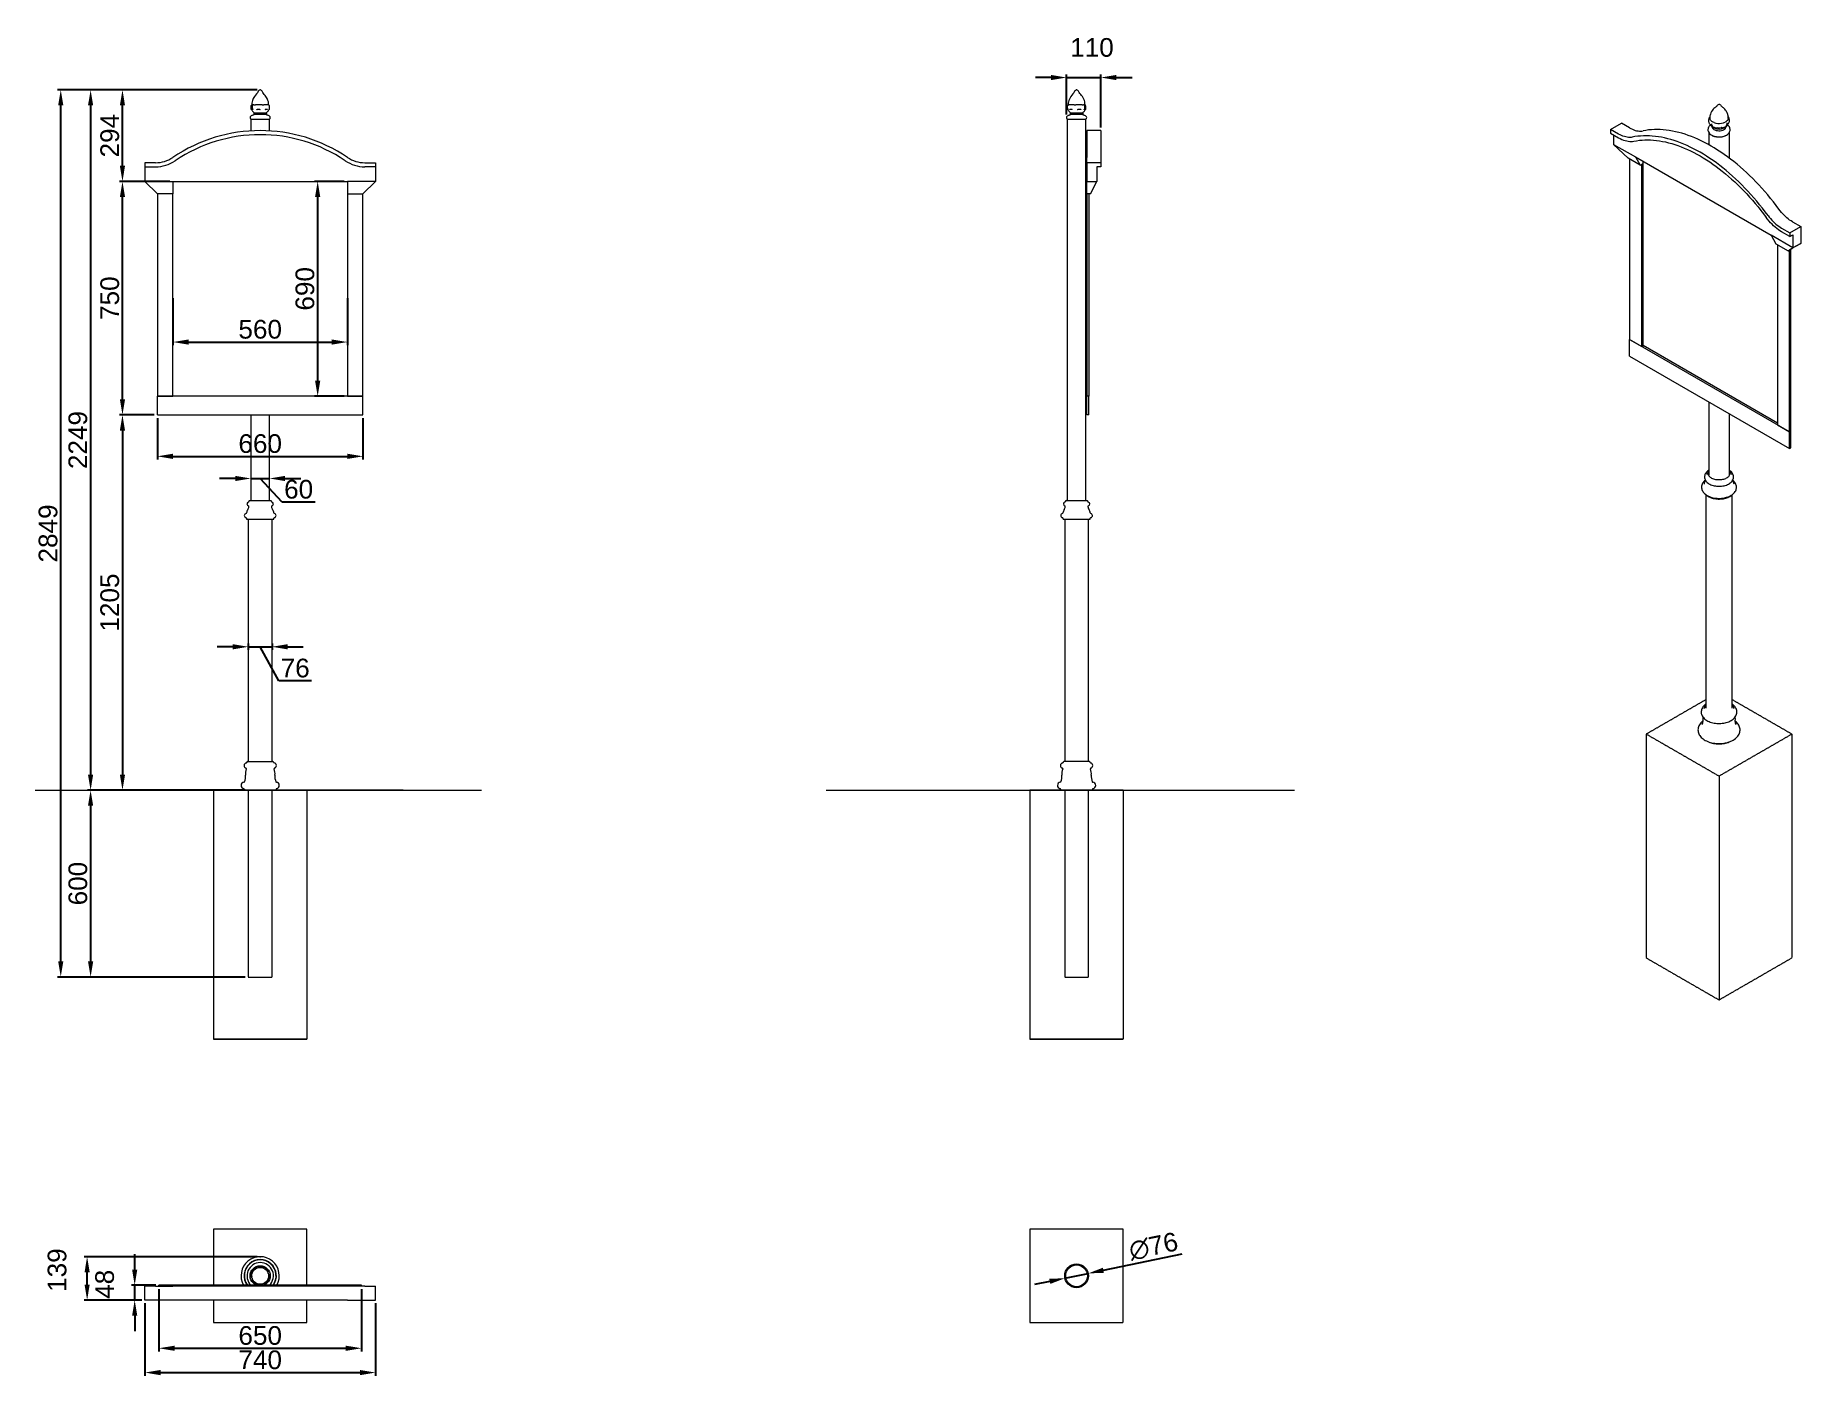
# Model space of a CAD drawing. Header units: millimetres. Extents: x -299 to 5370, y -195 to 4109.
import ezdxf

# ---------------------------------------------------------------- set-up
doc = ezdxf.new("R2010")
doc.units = ezdxf.units.MM
doc.header["$PDSIZE"] = -1
doc.linetypes.add('HIDDEN', pattern=[1.905, 1.27, -0.635])
for name, color, linetype, lineweight in [('ZANO_R', 7, 'Continuous', 0), ('ZANO_R_przerywana', 7, 'HIDDEN', 0), ('ZANO_W', 1, 'Continuous', 0)]:
    doc.layers.add(name, color=color, linetype=linetype, lineweight=lineweight)
doc.styles.add('Arial', font='arial.ttf')
doc.styles.get("Standard").update_dxf_attribs({"font": 'ARIALUNI.TTF'})
doc.dimstyles.new('pl i ang', dxfattribs={"dimtxt": 50, "dimasz": 50, "dimexe": 1.25, "dimexo": 0.625, "dimgap": 10, "dimtad": 1, "dimtoh": 1, "dimtxsty": 'Standard', "dimcen": 2.5, "dimclrd": 1, "dimclre": 1, "dimclrt": 1, "dimadec": 0, "dimazin": 0, "dimtfac": 1, "dimtmove": 0, "dimatfit": 3, "dimfxl": 1, "dimarcsym": 1})

msp = doc.modelspace()

# ---------------------------------------------------------------- blocks, each defined once
blk = doc.blocks.new('*D404')
at = {"layer": 'ZANO_W', "color": 1, "lineweight": -2}
for p, q in [((343, 2686.2), (293, 2686.2)), ((393, 2696.2), (393, 2696.2)), ((393, 2686.2), (453.3, 2686.2)), ((493.6, 2610.6), (423.2, 2686.2)), ((453.3, 2696.2), (453.3, 2696.2)), ((503.3, 2686.2), (553.3, 2686.2)), ((599.7, 2610.6), (493.6, 2610.6))]:
    blk.add_line(p, q, dxfattribs=at)
at = {"layer": 'ZANO_W', "color": 1}
for points in [[(343, 2677.9), (343, 2694.5), (393, 2686.2)], [(503.3, 2694.5), (503.3, 2677.9), (453.3, 2686.2)]]:
    blk.add_solid(points, dxfattribs=at)
at = {"layer": 'ZANO_W', "color": 1, "insert": (546.7, 2651.2), "char_height": 60, "attachment_point": 5, "style": 'Arial'}
blk.add_mtext('60', dxfattribs=at)
blk = doc.blocks.new('*D405')
at = {"layer": 'ZANO_W', "color": 1, "lineweight": -2}
for p, q in [((385.1, 2156.2), (385.1, 2135.7)), ((461.2, 2156.2), (461.2, 2135.7)), ((335.1, 2145.7), (285.1, 2145.7)), ((385.1, 2145.7), (461.2, 2145.7)), ((482.8, 2036.4), (423.2, 2145.7)), ((511.2, 2145.7), (561.2, 2145.7)), ((588.3, 2036.4), (482.8, 2036.4))]:
    blk.add_line(p, q, dxfattribs=at)
at = {"layer": 'ZANO_W', "color": 1}
for points in [[(335.1, 2137.3), (335.1, 2154), (385.1, 2145.7)], [(511.2, 2154), (511.2, 2137.3), (461.2, 2145.7)]]:
    blk.add_solid(points, dxfattribs=at)
at = {"layer": 'ZANO_W', "color": 1, "insert": (535.6, 2077), "char_height": 60, "attachment_point": 5, "style": 'Arial'}
blk.add_mtext('76', dxfattribs=at)
blk = doc.blocks.new('*D408')
at = {"layer": 'ZANO_W', "color": 1, "lineweight": -2}
for p, q in [((413, 3934.1), (-227.3, 3934.1)), ((-217.3, 1135.1), (-217.3, 3884.1)), ((375.1, 1085.1), (-227.3, 1085.1))]:
    blk.add_line(p, q, dxfattribs=at)
at = {"layer": 'ZANO_W', "color": 1}
for points in [[(-209, 3884.1), (-225.6, 3884.1), (-217.3, 3934.1)], [(-225.6, 1135.1), (-209, 1135.1), (-217.3, 1085.1)]]:
    blk.add_solid(points, dxfattribs=at)
at = {"layer": 'ZANO_W', "color": 1, "insert": (-257.9, 2509.6), "char_height": 60, "attachment_point": 5, "rotation": 90, "style": 'Arial'}
blk.add_mtext('2849', dxfattribs=at)
blk = doc.blocks.new('*D409')
at = {"layer": 'ZANO_W', "color": 1, "lineweight": -2}
for p, q in [((413.2, 3934.1), (-131.4, 3934.1)), ((-121.4, 3884.1), (-121.4, 1735.1)), ((375.1, 1685.1), (-131.4, 1685.1))]:
    blk.add_line(p, q, dxfattribs=at)
at = {"layer": 'ZANO_W', "color": 1}
for points in [[(-113.1, 3884.1), (-129.8, 3884.1), (-121.4, 3934.1)], [(-129.8, 1735.1), (-113.1, 1735.1), (-121.4, 1685.1)]]:
    blk.add_solid(points, dxfattribs=at)
at = {"layer": 'ZANO_W', "color": 1, "insert": (-162.1, 2809.6), "char_height": 60, "attachment_point": 5, "rotation": 90, "style": 'Arial'}
blk.add_mtext('2249', dxfattribs=at)
blk = doc.blocks.new('*D410')
at = {"layer": 'ZANO_W', "color": 1, "lineweight": -2}
for p, q in [((375.1, 1685.1), (-131.4, 1685.1)), ((-121.4, 1635.1), (-121.4, 1135.1)), ((375.1, 1085.1), (-131.4, 1085.1))]:
    blk.add_line(p, q, dxfattribs=at)
at = {"layer": 'ZANO_W', "color": 1}
for points in [[(-113.1, 1635.1), (-129.8, 1635.1), (-121.4, 1685.1)], [(-129.8, 1135.1), (-113.1, 1135.1), (-121.4, 1085.1)]]:
    blk.add_solid(points, dxfattribs=at)
at = {"layer": 'ZANO_W', "color": 1, "insert": (-162.1, 1385.1), "char_height": 60, "attachment_point": 5, "rotation": 90, "style": 'Arial'}
blk.add_mtext('600', dxfattribs=at)
blk = doc.blocks.new('*D411')
at = {"layer": 'ZANO_W', "color": 1, "lineweight": -2}
for p, q in [((83.1, 2890.2), (-29.1, 2890.2)), ((-19.1, 2840.2), (-19.1, 1735.1)), ((263.2, 1685.1), (-29.1, 1685.1))]:
    blk.add_line(p, q, dxfattribs=at)
at = {"layer": 'ZANO_W', "color": 1}
for points in [[(-10.8, 2840.2), (-27.4, 2840.2), (-19.1, 2890.2)], [(-27.4, 1735.1), (-10.8, 1735.1), (-19.1, 1685.1)]]:
    blk.add_solid(points, dxfattribs=at)
at = {"layer": 'ZANO_W', "color": 1, "insert": (-59.7, 2287.7), "char_height": 60, "attachment_point": 5, "rotation": 90, "style": 'Arial'}
blk.add_mtext('1205', dxfattribs=at)
blk = doc.blocks.new('*D412')
at = {"layer": 'ZANO_W', "color": 1, "lineweight": -2}
for p, q in [((143.1, 3265.3), (143.1, 3114.4)), ((703.2, 3265.3), (703.2, 3114.4)), ((193.1, 3124.4), (653.2, 3124.4))]:
    blk.add_line(p, q, dxfattribs=at)
at = {"layer": 'ZANO_W', "color": 1}
for points in [[(193.1, 3132.7), (193.1, 3116), (143.1, 3124.4)], [(653.2, 3116), (653.2, 3132.7), (703.2, 3124.4)]]:
    blk.add_solid(points, dxfattribs=at)
at = {"layer": 'ZANO_W', "color": 1, "insert": (423.2, 3165), "char_height": 60, "attachment_point": 5, "style": 'Arial'}
blk.add_mtext('560', dxfattribs=at)
blk = doc.blocks.new('*D413')
at = {"layer": 'ZANO_W', "color": 1, "lineweight": -2}
for p, q in [((693.2, 3640.3), (597.8, 3640.3)), ((607.8, 3000.2), (607.8, 3590.3)), ((693.2, 2950.2), (597.8, 2950.2))]:
    blk.add_line(p, q, dxfattribs=at)
at = {"layer": 'ZANO_W', "color": 1}
for points in [[(616.1, 3590.3), (599.4, 3590.3), (607.8, 3640.3)], [(599.4, 3000.2), (616.1, 3000.2), (607.8, 2950.2)]]:
    blk.add_solid(points, dxfattribs=at)
at = {"layer": 'ZANO_W', "color": 1, "insert": (567.1, 3295.3), "char_height": 60, "attachment_point": 5, "rotation": 90, "style": 'Arial'}
blk.add_mtext('690', dxfattribs=at)
blk = doc.blocks.new('*D414')
at = {"layer": 'ZANO_W', "color": 1, "lineweight": -2}
for p, q in [((93.1, 2880.2), (93.1, 2747.3)), ((753.2, 2880.2), (753.2, 2747.3)), ((143.1, 2757.3), (703.2, 2757.3))]:
    blk.add_line(p, q, dxfattribs=at)
at = {"layer": 'ZANO_W', "color": 1}
for points in [[(143.1, 2765.6), (143.1, 2748.9), (93.1, 2757.3)], [(703.2, 2748.9), (703.2, 2765.6), (753.2, 2757.3)]]:
    blk.add_solid(points, dxfattribs=at)
at = {"layer": 'ZANO_W', "color": 1, "insert": (423.2, 2797.9), "char_height": 60, "attachment_point": 5, "style": 'Arial'}
blk.add_mtext('660', dxfattribs=at)
blk = doc.blocks.new('*D415')
at = {"layer": 'ZANO_W', "color": 1, "lineweight": -2}
for p, q in [((83.1, 3640.3), (-29.1, 3640.3)), ((-19.1, 2940.2), (-19.1, 3590.3)), ((83.1, 2890.2), (-29.1, 2890.2))]:
    blk.add_line(p, q, dxfattribs=at)
at = {"layer": 'ZANO_W', "color": 1}
for points in [[(-10.8, 3590.3), (-27.4, 3590.3), (-19.1, 3640.3)], [(-27.4, 2940.2), (-10.8, 2940.2), (-19.1, 2890.2)]]:
    blk.add_solid(points, dxfattribs=at)
at = {"layer": 'ZANO_W', "color": 1, "insert": (-59.7, 3265.3), "char_height": 60, "attachment_point": 5, "rotation": 90, "style": 'Arial'}
blk.add_mtext('750', dxfattribs=at)
blk = doc.blocks.new('*D416')
at = {"layer": 'ZANO_W', "color": 1, "lineweight": -2}
for p, q in [((413, 3934.1), (-29.1, 3934.1)), ((-19.1, 3690.3), (-19.1, 3884.1)), ((133.1, 3640.3), (-29.1, 3640.3))]:
    blk.add_line(p, q, dxfattribs=at)
at = {"layer": 'ZANO_W', "color": 1}
for points in [[(-10.8, 3884.1), (-27.4, 3884.1), (-19.1, 3934.1)], [(-27.4, 3690.3), (-10.8, 3690.3), (-19.1, 3640.3)]]:
    blk.add_solid(points, dxfattribs=at)
at = {"layer": 'ZANO_W', "color": 1, "insert": (-59.7, 3787.2), "char_height": 60, "attachment_point": 5, "rotation": 90, "style": 'Arial'}
blk.add_mtext('294', dxfattribs=at)
blk = doc.blocks.new('*D417')
at = {"layer": 'ZANO_W', "color": 1, "lineweight": -2}
for p, q in [((98.1, 82.4), (98.1, -117.2)), ((748.2, 82.4), (748.2, -117.2)), ((148.1, -107.2), (698.2, -107.2))]:
    blk.add_line(p, q, dxfattribs=at)
at = {"layer": 'ZANO_W', "color": 1}
for points in [[(148.1, -98.9), (148.1, -115.5), (98.1, -107.2)], [(698.2, -115.5), (698.2, -98.9), (748.2, -107.2)]]:
    blk.add_solid(points, dxfattribs=at)
at = {"layer": 'ZANO_W', "color": 1, "insert": (423.2, -66.6), "char_height": 60, "attachment_point": 5, "style": 'Arial'}
blk.add_mtext('650', dxfattribs=at)
blk = doc.blocks.new('*D418')
at = {"layer": 'ZANO_W', "color": 1, "lineweight": -2}
for p, q in [((53.1, 37.4), (53.1, -195.3)), ((793.2, 37.4), (793.2, -195.3)), ((103.1, -185.3), (743.2, -185.3))]:
    blk.add_line(p, q, dxfattribs=at)
at = {"layer": 'ZANO_W', "color": 1}
for points in [[(103.1, -177), (103.1, -193.7), (53.1, -185.3)], [(743.2, -193.7), (743.2, -177), (793.2, -185.3)]]:
    blk.add_solid(points, dxfattribs=at)
at = {"layer": 'ZANO_W', "color": 1, "insert": (423.2, -144.7), "char_height": 60, "attachment_point": 5, "style": 'Arial'}
blk.add_mtext('740', dxfattribs=at)
blk = doc.blocks.new('*D419')
at = {"layer": 'ZANO_W', "color": 1, "lineweight": -2}
for p, q in [((20.1, 145.4), (20.1, 195.4)), ((88.1, 95.4), (10.1, 95.4)), ((20.1, 47.4), (20.1, 95.4)), ((43.1, 47.4), (10.1, 47.4)), ((20.1, -2.6), (20.1, -52.6))]:
    blk.add_line(p, q, dxfattribs=at)
at = {"layer": 'ZANO_W', "color": 1}
for points in [[(11.8, 145.4), (28.5, 145.4), (20.1, 95.4)], [(28.5, -2.6), (11.8, -2.6), (20.1, 47.4)]]:
    blk.add_solid(points, dxfattribs=at)
at = {"layer": 'ZANO_W', "color": 1, "insert": (-76.1, 98.1), "char_height": 60, "attachment_point": 5, "rotation": 90, "style": 'Arial'}
blk.add_mtext('48', dxfattribs=at)
blk = doc.blocks.new('*D420')
at = {"layer": 'ZANO_W', "color": 1, "lineweight": -2}
for p, q in [((413.2, 186.8), (-142.6, 186.8)), ((-132.6, 97.4), (-132.6, 136.8)), ((43.1, 47.4), (-142.6, 47.4))]:
    blk.add_line(p, q, dxfattribs=at)
at = {"layer": 'ZANO_W', "color": 1}
for points in [[(-124.3, 136.8), (-140.9, 136.8), (-132.6, 186.8)], [(-140.9, 97.4), (-124.3, 97.4), (-132.6, 47.4)]]:
    blk.add_solid(points, dxfattribs=at)
at = {"layer": 'ZANO_W', "color": 1, "insert": (-228.9, 143.8), "char_height": 60, "attachment_point": 5, "rotation": 90, "style": 'Arial'}
blk.add_mtext('139', dxfattribs=at)
blk = doc.blocks.new('*D421')
at = {"layer": 'ZANO_W', "color": 1, "lineweight": -2}
for p, q in [((2962.6, 3973.9), (2912.6, 3973.9)), ((3012.6, 3855.5), (3012.6, 3983.9)), ((3012.6, 3973.9), (3123, 3973.9)), ((3123, 3813.3), (3123, 3983.9)), ((3173, 3973.9), (3223, 3973.9))]:
    blk.add_line(p, q, dxfattribs=at)
at = {"layer": 'ZANO_W', "color": 1}
for points in [[(2962.6, 3965.5), (2962.6, 3982.2), (3012.6, 3973.9)], [(3173, 3982.2), (3173, 3965.5), (3123, 3973.9)]]:
    blk.add_solid(points, dxfattribs=at)
at = {"layer": 'ZANO_W', "color": 1, "insert": (3094.5, 4070.1), "char_height": 60, "attachment_point": 5, "style": 'Arial'}
blk.add_mtext('110', dxfattribs=at)
blk = doc.blocks.new('*D423')
at = {"layer": 'ZANO_W', "color": 1, "lineweight": -2}
for p, q in [((3131.3, 143.3), (3384.4, 195.7)), ((3007.8, 117.7), (3082.3, 133.2)), ((2958.8, 107.6), (2909.8, 97.5))]:
    blk.add_line(p, q, dxfattribs=at)
at = {"layer": 'ZANO_W', "color": 1}
for points in [[(2960.5, 99.4), (2957.1, 115.8), (3007.8, 117.7)], [(3129.6, 151.5), (3132.9, 135.1), (3082.3, 133.2)]]:
    blk.add_solid(points, dxfattribs=at)
at = {"layer": 'ZANO_W', "color": 1, "insert": (3292.1, 219.8), "char_height": 60, "attachment_point": 5, "rotation": 11.6942, "style": 'Arial'}
blk.add_mtext('∅76', dxfattribs=at)

# ---------------------------------------------------------------- dimensions: what is measured, and where the dimension line sits
at = {"layer": 'ZANO_W'}
for base, p1, p2, picture, middle in [((3123, 3973.9), (3012.6, 3845.5), (3123, 3803.3), '*D421', (3094.5, 4070.1)), ((703.2, 3124.4), (143.1, 3275.3), (703.2, 3275.3), '*D412', (423.2, 3165)), ((753.2, 2757.3), (93.1, 2890.2), (753.2, 2890.2), '*D414', (423.2, 2797.9)), ((748.2, -107.2), (98.1, 92.4), (748.2, 92.4), '*D417', (423.2, -66.6)), ((793.2, -185.3), (53.1, 47.4), (793.2, 47.4), '*D418', (423.2, -144.7))]:
    dim = msp.add_linear_dim(base=base, p1=p1, p2=p2, dimstyle='pl i ang', override={"dimtxt": 60, "dimexe": 10, "dimexo": 10, "dimtoh": 0, "dimdec": 0, "dimtxsty": 'Arial', "dimtdec": 0, "dimtmove": 1}, dxfattribs=at)
    dim.commit()
    dim.dimension.update_dxf_attribs({"geometry": picture, "text_midpoint": middle})
for base, p1, p2, picture, middle in [((-217.3, 3934.1), (385.1, 1085.1), (423, 3934.1), '*D408', (-257.9, 2509.6)), ((-121.4, 1685.1), (423.2, 3934.1), (385.1, 1685.1), '*D409', (-162.1, 2809.6)), ((-19.1, 3934.1), (143.1, 3640.3), (423, 3934.1), '*D416', (-59.7, 3787.2)), ((-19.1, 3640.3), (93.1, 2890.2), (93.1, 3640.3), '*D415', (-59.7, 3265.3)), ((607.8, 3640.3), (703.2, 2950.2), (703.2, 3640.3), '*D413', (567.1, 3295.3)), ((-19.1, 1685.1), (93.1, 2890.2), (273.2, 1685.1), '*D411', (-59.7, 2287.7)), ((-121.4, 1085.1), (385.1, 1685.1), (385.1, 1085.1), '*D410', (-162.1, 1385.1)), ((-132.6, 186.8), (53.1, 47.4), (423.2, 186.8), '*D420', (-228.9, 143.8)), ((20.1, 95.4), (53.1, 47.4), (98.1, 95.4), '*D419', (-76.1, 98.1))]:
    dim = msp.add_linear_dim(base=base, p1=p1, p2=p2, angle=90, dimstyle='pl i ang', override={"dimtxt": 60, "dimexe": 10, "dimexo": 10, "dimtoh": 0, "dimdec": 0, "dimtxsty": 'Arial', "dimtdec": 0, "dimtmove": 1}, dxfattribs=at)
    dim.commit()
    dim.dimension.update_dxf_attribs({"geometry": picture, "text_midpoint": middle})
for base, p1, p2, picture, middle in [((453.3, 2686.2), (393, 2686.2), (453.3, 2686.2), '*D404', (503.6, 2610.6)), ((461.2, 2145.7), (385.1, 2166.2), (461.2, 2166.2), '*D405', (492.8, 2036.4))]:
    dim = msp.add_linear_dim(base=base, p1=p1, p2=p2, dimstyle='pl i ang', override={"dimtxt": 60, "dimexe": 10, "dimexo": 10, "dimtoh": 0, "dimdec": 0, "dimtxsty": 'Arial', "dimtdec": 0, "dimtmove": 1}, dxfattribs=at)
    dim.commit()
    dim.dimension.update_dxf_attribs({"geometry": picture, "text_midpoint": middle, "dimtype": 160})
dim = msp.add_diameter_dim_2p(p1=(3007.8, 117.7), p2=(3082.3, 133.2), dimstyle='pl i ang', override={"dimtxt": 60, "dimexe": 10, "dimexo": 10, "dimtoh": 0, "dimdec": 0, "dimtxsty": 'Arial', "dimtdec": 0, "dimtmove": 1}, dxfattribs=at)
dim.commit()
dim.dimension.update_dxf_attribs({"geometry": '*D423', "text_midpoint": (3300.6, 178.4), "dimtype": 163})

# ---------------------------------------------------------------- linework, layer by layer
at = {"layer": 'ZANO_R'}
for p, q in [((423.3, 3934.1), (423, 3934.1)), ((3045.2, 3934.1), (3044.9, 3934.1)), ((396.1, 3869.8), (396, 3869.8)), ((396.2, 3886.4), (396.2, 3886.3)), ((403.3, 3886.4), (396.2, 3886.4)), ((396.2, 3869.6), (396.2, 3869.5)), ((399.4, 3871.1), (396.4, 3871.1)), ((399.3, 3872.1), (399.4, 3871.7)), ((442.7, 3855.3), (403.7, 3855.3)), ((403.8, 3860.9), (442.5, 3860.9)), ((429.1, 3886.4), (407.8, 3886.4)), ((422.4, 3871.1), (413, 3871.1)), ((449, 3886.4), (434.7, 3886.4)), ((446.2, 3871.1), (439.7, 3871.1)), ((450.2, 3886.4), (450.1, 3886.4)), ((450.2, 3886.3), (450.2, 3886.4)), ((450.3, 3869.8), (450.3, 3869.8)), ((3018, 3886.4), (3018, 3886.2)), ((3018.7, 3886.4), (3018, 3886.4)), ((3018, 3870), (3018.2, 3869.9)), ((3037, 3886.4), (3020.6, 3886.4)), ((3030.9, 3871.1), (3023.7, 3871.1)), ((3026.5, 3855.3), (3025.5, 3855.3)), ((3025.7, 3860.9), (3026.6, 3860.9)), ((3064.5, 3855.3), (3026.5, 3855.3)), ((3026.6, 3860.9), (3064.4, 3860.9)), ((3063.4, 3886.4), (3042.8, 3886.4)), ((3057.9, 3871.1), (3048.7, 3871.1)), ((3072, 3886.4), (3067.2, 3886.4)), ((3072, 3871.1), (3070, 3871.1)), ((3072, 3886.2), (3072, 3886.4)), ((3072, 3870.5), (3072, 3870.7)), ((3072, 3869.8), (3072.1, 3869.9)), ((393, 3840.3), (393, 3802.4)), ((393, 3840.3), (423.2, 3840.3)), ((423.2, 3840.3), (453.3, 3840.3)), ((453.3, 3802.4), (453.3, 3840.3)), ((3014.9, 3840.3), (3014.9, 2615.2)), ((3014.9, 3840.3), (3075.2, 3840.3)), ((3075.2, 3685.3), (3075.2, 3840.3)), ((3123, 3803.3), (3078, 3803.3)), ((3078, 3803.3), (3078, 3717.5)), ((3123, 3803.3), (3123, 3717.5)), ((4759.5, 3807.4), (4794.5, 3827.6)), ((4759.5, 3807.4), (4759.5, 3795.7)), ((4785.9, 3792.2), (4759.5, 3807.4)), ((4820.9, 3812.4), (4794.5, 3827.6)), ((5079.4, 3824), (5079.5, 3823.9)), ((5079.7, 3823.7), (5079.5, 3824)), ((5079.5, 3824), (5079.6, 3823.9)), ((5084, 3824.9), (5084.1, 3824.5)), ((5134.3, 3827.7), (5134.4, 3828.8)), ((5137.5, 3825.7), (5137.3, 3825.3)), ((4759.5, 3795.7), (4785.9, 3780.5)), ((4769.6, 3789.9), (4769.6, 3759.3)), ((4769.6, 3759.3), (4839.7, 3718.9)), ((4816.3, 3714.4), (4769.6, 3759.3)), ((5075, 3797.9), (5075, 3758.2)), ((5141.4, 3714.8), (5141.4, 3797.7)), ((87, 3700.3), (53.1, 3700.3)), ((53.1, 3700.3), (53.1, 3687.3)), ((53.1, 3687.3), (87, 3687.3)), ((53.1, 3687.3), (53.1, 3640.3)), ((759.3, 3700.3), (793.2, 3700.3)), ((793.2, 3687.3), (759.3, 3687.3)), ((793.2, 3700.3), (793.2, 3687.3)), ((793.2, 3687.3), (793.2, 3640.3)), ((3078, 3685.3), (3075, 3685.3)), ((3075, 2895.2), (3075, 3685.3)), ((3078, 3700.3), (3078, 3717.5)), ((3123, 3700.3), (3078, 3700.3)), ((3078, 3700.3), (3078, 3640.3)), ((3123, 3687.3), (3110, 3687.3)), ((3110, 3687.3), (3110, 3640.3)), ((3123, 3717.5), (3123, 3700.3)), ((3123, 3700.3), (3123, 3687.3)), ((4855.3, 3691.9), (4816.3, 3714.4)), ((4821, 3711.7), (4821, 3132.9)), ((4839.7, 3718.9), (5275.5, 3467.3)), ((4839.7, 3718.9), (4855.3, 3691.9)), ((4855.3, 3691.9), (4864.6, 3697.3)), ((4859.9, 3694.6), (4864.6, 3697.3)), ((4859.9, 3110.4), (4859.9, 3694.6)), ((4864.6, 3697.3), (4864.6, 3704.5)), ((4864.6, 3113.1), (4864.6, 3697.3)), ((53.1, 3640.3), (143.1, 3640.3)), ((93.1, 3600.3), (53.1, 3640.3)), ((143.1, 3640.3), (703.2, 3640.3)), ((143.1, 3640.3), (143.1, 3600.3)), ((793.2, 3640.3), (703.2, 3640.3)), ((703.2, 3640.3), (703.2, 3600.3)), ((753.2, 3600.3), (793.2, 3640.3)), ((3078, 3640.3), (3110, 3640.3)), ((3078, 3600.3), (3078, 3640.3)), ((3090, 3600.3), (3110, 3640.3)), ((93.1, 3600.3), (93.1, 2950.2)), ((143.1, 3600.3), (93.1, 3600.3)), ((143.1, 2950.2), (143.1, 3600.3)), ((703.2, 3600.3), (703.2, 2950.2)), ((703.2, 3600.3), (753.2, 3600.3)), ((753.2, 2950.2), (753.2, 3600.3)), ((3078, 3600.3), (3078, 2950.2)), ((3084, 3600.3), (3078, 3600.3)), ((3090, 3600.3), (3078, 3600.3)), ((3084, 3600.3), (3084, 2950.2)), ((5345.6, 3426.8), (5275.5, 3467.3)), ((5275.5, 3467.3), (5291.1, 3440.3)), ((5309.1, 3490.1), (5335.4, 3474.9)), ((5335.4, 3463.2), (5309.1, 3478.4)), ((5335.4, 3474.9), (5370.5, 3495.1)), ((5335.4, 3474.9), (5335.4, 3463.2)), ((5335.4, 3463.2), (5345.6, 3469.1)), ((5344.1, 3510.3), (5370.5, 3495.1)), ((5345.6, 3469.1), (5345.6, 3426.8)), ((5370.5, 3495.1), (5370.5, 3441.2)), ((5291.1, 3440.3), (5330, 3417.8)), ((5295.8, 3437.6), (5295.8, 2858.8)), ((5330, 3417.8), (5345.6, 3426.8)), ((5330, 3417.8), (5339.3, 3423.2)), ((5334.7, 3420.5), (5339.3, 3423.2)), ((5334.7, 2836.4), (5334.7, 3420.5)), ((5339.3, 3423.2), (5370.5, 3441.2)), ((5339.3, 2839.1), (5339.3, 3423.2)), ((5370.5, 3441.2), (5345.6, 3426.8)), ((4821, 3132.9), (4859.9, 3110.4)), ((4821, 3079), (4821, 3132.9)), ((5334.7, 2836.4), (4821, 3132.9)), ((4821, 3079), (5334.7, 2782.4)), ((4859.9, 3110.4), (4864.6, 3113.1)), ((5295.8, 2864.2), (4864.6, 3113.1)), ((93.1, 2950.2), (143.1, 2950.2)), ((753.2, 2950.2), (93.1, 2950.2)), ((93.1, 2890.2), (93.1, 2950.2)), ((703.2, 2950.2), (753.2, 2950.2)), ((753.2, 2890.2), (753.2, 2950.2)), ((3084, 2950.2), (3078, 2950.2)), ((3078, 2890.2), (3078, 2950.2)), ((3084, 2890.2), (3084, 2950.2)), ((3078, 2895.2), (3075, 2895.2)), ((3075.2, 2615.2), (3075.2, 2895.2)), ((5075, 2932.3), (5075, 2696.7)), ((5141.4, 2696.7), (5141.4, 2894)), ((93.1, 2890.2), (753.2, 2890.2)), ((393, 2890.2), (393, 2615.2)), ((453.3, 2615.2), (453.3, 2890.2)), ((3084, 2890.2), (3078, 2890.2)), ((5295.8, 2858.8), (5334.7, 2836.4)), ((5334.7, 2836.4), (5339.3, 2839.1)), ((5334.7, 2782.4), (5334.7, 2836.4)), ((5339.3, 2785.1), (5339.3, 2839.1)), ((5334.7, 2782.4), (5339.3, 2785.1)), ((5068.6, 2699.6), (5068.6, 2698.9)), ((5147.8, 2698.9), (5147.8, 2699.6)), ((5147.8, 2699.6), (5147.8, 2699.4)), ((5156.3, 2668.4), (5156.3, 2668.1)), ((387.2, 2613.2), (387.2, 2612.4)), ((389.2, 2615.2), (423.2, 2615.2)), ((423.2, 2615.2), (457.1, 2615.2)), ((459.1, 2612.4), (459.1, 2613.2)), ((3009.1, 2613.2), (3009.1, 2612.4)), ((3011.1, 2615.2), (3079, 2615.2)), ((3081, 2612.4), (3081, 2613.2)), ((5066.3, 2634), (5066.3, 1948)), ((5150.1, 1948), (5150.1, 2634)), ((379.1, 2558.5), (379.1, 2557.2)), ((381.1, 2555.2), (465.2, 2555.2)), ((385.1, 2555.2), (385.1, 1777.1)), ((461.2, 1777.1), (461.2, 2555.2)), ((467.2, 2557.2), (467.2, 2558.5)), ((3001, 2558.5), (3001, 2557.2)), ((3003, 2555.2), (3087.1, 2555.2)), ((3007, 2555.2), (3007, 1777.1)), ((3083.1, 1777.1), (3083.1, 2555.2)), ((3089.1, 2557.2), (3089.1, 2558.5)), ((5060.9, 1948.9), (5060.7, 1947.8)), ((5060.9, 1948.9), (5061, 1949.3)), ((5155.7, 1947.8), (5155.5, 1948.9)), ((5155.7, 1947.8), (5155.7, 1947.6)), ((380, 1775.4), (379.9, 1774.2)), ((382, 1777.1), (423.2, 1777.1)), ((423.2, 1777.1), (464.3, 1777.1)), ((466.5, 1774.2), (466.3, 1775.4)), ((3001.9, 1775.4), (3001.7, 1774.2)), ((3086.2, 1777.1), (3003.9, 1777.1)), ((3088.3, 1774.2), (3088.2, 1775.4)), ((-299, 1685.1), (1133.9, 1685.1)), ((882, 1685.1), (-35.7, 1685.1)), ((273.2, 1685.1), (573.2, 1685.1)), ((573.2, 1685.1), (273.2, 1685.1)), ((372.1, 1687.8), (372.1, 1687.1)), ((385.1, 1685.1), (461.2, 1685.1)), ((474.2, 1687.1), (474.2, 1687.8)), ((2241.1, 1685.1), (3745.2, 1685.1)), ((2895, 1685.1), (3195, 1685.1)), ((3195, 1685.1), (2895, 1685.1)), ((2994, 1687.8), (2994, 1687.1)), ((3083.1, 1685.1), (3007, 1685.1)), ((3096.1, 1687.1), (3096.1, 1687.8)), ((396.2, 123), (396.4, 121.7)), ((397.2, 117.6), (397.2, 117.6)), ((403.4, 144), (403.4, 144)), ((429.3, 151.8), (429.3, 151.8)), ((449.1, 133.3), (449.1, 133.3)), ((53.1, 47.4), (53.1, 92.4)), ((87, 92.4), (53.1, 92.4)), ((87, 92.4), (143, 92.4)), ((411, 95.4), (98.1, 95.4)), ((98.1, 92.4), (98.1, 95.4)), ((703.3, 92.4), (143, 92.4)), ((417, 99.1), (417, 99.1)), ((748.2, 95.4), (435.2, 95.4)), ((442.9, 106.9), (442.9, 106.9)), ((759.3, 92.4), (703.3, 92.4)), ((748.2, 92.4), (748.2, 95.4)), ((759.3, 92.4), (793.2, 92.4)), ((793.2, 47.4), (793.2, 92.4)), ((87, 47.4), (53.1, 47.4)), ((143, 47.4), (87, 47.4)), ((703.3, 47.4), (143, 47.4)), ((703.3, 47.4), (759.3, 47.4)), ((759.3, 47.4), (793.2, 47.4))]:
    msp.add_line(p, q, dxfattribs=at)
at = {"layer": 'ZANO_R', "flags": 128}
for points in [[(423, 3934.1), (422.1, 3934), (421.1, 3933.7), (419.3, 3932.7), (417.9, 3931.2), (416.9, 3929.6), (414.5, 3925.1), (411.3, 3921.2), (407.8, 3917.3), (404.6, 3913.1), (401, 3907), (398.2, 3900.4), (397, 3895.9), (396.3, 3891.2), (396.2, 3886.4)], [(450.2, 3886.4), (450.1, 3891.2), (449.4, 3895.9), (448.1, 3900.4), (445.3, 3907), (441.7, 3913.1), (439.2, 3916.5), (436.4, 3919.7), (433.7, 3922.8), (431.3, 3925.9), (429.4, 3929.6), (428.4, 3931.2), (427, 3932.7), (425.3, 3933.7), (424.3, 3934), (423.3, 3934.1)], [(3044.9, 3934.1), (3043.9, 3934), (3042.9, 3933.7), (3041.2, 3932.7), (3039.8, 3931.2), (3038.8, 3929.6), (3036.4, 3925.1), (3033.1, 3921.2), (3029.7, 3917.3), (3026.5, 3913.1), (3022.9, 3907), (3020.1, 3900.4), (3018.8, 3895.9), (3018.1, 3891.2), (3018, 3886.4)], [(3072, 3886.4), (3071.9, 3891.2), (3071.2, 3895.9), (3070, 3900.4), (3067.2, 3907), (3063.6, 3913.1), (3061, 3916.5), (3058.3, 3919.7), (3055.6, 3922.8), (3053.2, 3925.9), (3051.3, 3929.6), (3050.3, 3931.2), (3048.9, 3932.7), (3047.1, 3933.7), (3046.1, 3934), (3045.2, 3934.1)], [(403.6, 3855.5), (403.5, 3854.6), (402.6, 3854), (401.1, 3853.4), (399.5, 3852.9), (397.9, 3852.3), (396.3, 3851.7), (394.7, 3850.9), (393.3, 3850), (392.1, 3848.8), (391.2, 3847.3), (390.8, 3845.5), (390.9, 3843.7), (391.7, 3842), (392.3, 3841.3), (393.1, 3840.7), (394, 3840.4), (394.8, 3840.3)], [(395.7, 3885.4), (395.2, 3885.2), (394.3, 3884.4), (393.3, 3882.7), (393, 3881.3), (392.9, 3880.2), (392.9, 3878.9), (393, 3877.7), (393.1, 3876.5), (393.1, 3875), (393.3, 3873.6), (393.5, 3873), (393.6, 3872.6), (393.9, 3872.1), (394.9, 3870.8), (396.1, 3869.8)], [(395.7, 3885.5), (395.6, 3885.5), (395.7, 3885.5)], [(396, 3869.8), (396, 3869.7), (396.2, 3869.5), (396.2, 3869.5)], [(396.2, 3869.6), (396.2, 3869.2), (396.9, 3867.5), (398, 3866), (399.2, 3864.8), (400.4, 3863.8), (401.6, 3862.8), (402.8, 3861.8), (403.8, 3860.9)], [(398.4, 3885), (398.3, 3884.9), (398, 3884.4), (397.8, 3884), (397.6, 3883.4), (397.5, 3882.2), (397.4, 3880.1), (397.5, 3878.5), (397.7, 3876.7), (398.3, 3874.3), (398.9, 3872.8), (399.2, 3872.1)], [(398.8, 3885.3), (398.7, 3885.3), (398.4, 3885)], [(399.4, 3871.7), (400, 3870.9), (400.1, 3870.8)], [(403.8, 3860.9), (403.6, 3860.8), (402.9, 3860.1), (402.6, 3859.5), (402.4, 3858.9), (402.3, 3858.3), (402.3, 3857.4), (402.5, 3856.5), (402.7, 3856.1), (403.1, 3855.6), (403.6, 3855.3)], [(403.3, 3886.4), (404.7, 3886.4), (407.6, 3886.4), (407.8, 3886.4)], [(429.1, 3886.4), (431, 3886.4), (434.5, 3886.4), (434.7, 3886.4)], [(442.5, 3860.9), (444, 3862.1), (445.6, 3863.4), (447.2, 3864.8), (448.4, 3866), (449.4, 3867.5), (450.1, 3869.2), (450.1, 3869.6)], [(442.5, 3855.2), (442.7, 3855.3), (443.2, 3855.6), (443.6, 3856.1), (443.8, 3856.5), (444, 3857.4), (444, 3858.3), (443.9, 3858.8), (443.8, 3859.3), (443.6, 3859.8), (443.2, 3860.4), (442.7, 3860.9), (442.5, 3860.9)], [(451.6, 3840.3), (452.3, 3840.4), (453.3, 3840.7), (454.1, 3841.3), (454.7, 3842), (455.4, 3843.7), (455.6, 3845.5), (455.2, 3847.3), (454.3, 3848.8), (453, 3850), (451.6, 3850.9), (450, 3851.7), (448.4, 3852.3), (446.8, 3852.9), (445.3, 3853.4), (443.8, 3854), (442.8, 3854.6), (442.7, 3855.5)], [(450.1, 3869.5), (450.2, 3869.6), (450.4, 3869.8)], [(450.3, 3869.8), (451.2, 3870.5), (451.8, 3871), (452.2, 3871.5), (452.6, 3872.5), (453, 3873.5), (453.3, 3875.6), (453.3, 3877.1), (453.3, 3878.2), (453.4, 3879.4), (453.4, 3880.3), (453.3, 3881.7), (453, 3882.7), (452.4, 3883.8), (451.5, 3884.9), (450.6, 3885.4)], [(450.7, 3885.5), (450.7, 3885.5), (450.6, 3885.5)], [(3025.5, 3855.5), (3025.4, 3854.6), (3024.4, 3854), (3022.9, 3853.4), (3021.4, 3852.9), (3019.8, 3852.3), (3018.2, 3851.7), (3016.6, 3850.9), (3015.2, 3850), (3013.9, 3848.8), (3013, 3847.3), (3012.6, 3845.5), (3012.8, 3843.7), (3013.5, 3842), (3014.1, 3841.3), (3014.9, 3840.7), (3015.9, 3840.4), (3016.6, 3840.3)], [(3017.7, 3885.3), (3016.5, 3884.4), (3015.5, 3882.9), (3015.1, 3881.5), (3015, 3880.4), (3015.1, 3878.5), (3015.3, 3876.7), (3015.3, 3876.2), (3015.3, 3876.1), (3015.4, 3876), (3015.4, 3876), (3015.4, 3876), (3015.4, 3876), (3015.4, 3875.9), (3015.4, 3875.9), (3015.4, 3875.8), (3015.4, 3875.7), (3015.4, 3875.4), (3015.4, 3875), (3015.5, 3873.8), (3016, 3872.2), (3016.5, 3871.4), (3017.2, 3870.7), (3018.2, 3869.9)], [(3017.7, 3885.4), (3017.6, 3885.3), (3017.6, 3885.4)], [(3018, 3869.9), (3018, 3869.9), (3018.1, 3869.8)], [(3018.1, 3869.9), (3018.1, 3869.2), (3018.8, 3867.5), (3019.8, 3866), (3021, 3864.8), (3022.2, 3863.8), (3023.4, 3862.8), (3024.7, 3861.8), (3025.7, 3860.9)], [(3018.7, 3886.4), (3019.2, 3886.4), (3020.5, 3886.4), (3020.6, 3886.4)], [(3025.7, 3860.9), (3025.4, 3860.8), (3024.8, 3860.1), (3024.5, 3859.5), (3024.3, 3858.9), (3024.2, 3858.3), (3024.2, 3857.4), (3024.4, 3856.5), (3024.6, 3856.1), (3025, 3855.6), (3025.5, 3855.3)], [(3037, 3886.4), (3038.8, 3886.4), (3042.6, 3886.4), (3042.8, 3886.4)], [(3063.4, 3886.4), (3064.7, 3886.4), (3067.1, 3886.4), (3067.2, 3886.4)], [(3064.4, 3860.9), (3065.8, 3862.1), (3067.4, 3863.4), (3069, 3864.8), (3070.2, 3866), (3071.3, 3867.5), (3072, 3869.2), (3072, 3870.7)], [(3064.4, 3855.2), (3064.6, 3855.3), (3065.1, 3855.6), (3065.5, 3856.1), (3065.7, 3856.5), (3065.9, 3857.4), (3065.9, 3858.3), (3065.8, 3858.8), (3065.7, 3859.3), (3065.5, 3859.8), (3065.1, 3860.4), (3064.5, 3860.9), (3064.4, 3860.9)], [(3073.4, 3840.3), (3074.2, 3840.4), (3075.1, 3840.7), (3075.9, 3841.3), (3076.5, 3842), (3077.3, 3843.7), (3077.4, 3845.5), (3077, 3847.3), (3076.1, 3848.8), (3074.9, 3850), (3073.5, 3850.9), (3071.9, 3851.7), (3070.3, 3852.3), (3068.7, 3852.9), (3067.1, 3853.4), (3065.6, 3854), (3064.7, 3854.6), (3064.6, 3855.5)], [(3069.1, 3870.5), (3069.9, 3871.1), (3070.7, 3872.8), (3071, 3873.8), (3071.4, 3875.2), (3072, 3879.3), (3071.9, 3881.7), (3071.7, 3883.3), (3071.4, 3884.3), (3071.1, 3884.8), (3070.6, 3885.4)], [(3070.7, 3885.2), (3070.6, 3885.3), (3070.4, 3885.4)], [(3072, 3871.2), (3071.8, 3873.9), (3071.7, 3875.5), (3071.6, 3876.6)], [(3071.9, 3869.9), (3072.5, 3870.3), (3073.6, 3871.4), (3074.2, 3872.5), (3074.5, 3873.6), (3074.7, 3875.2), (3074.7, 3876.4), (3075, 3879), (3074.9, 3881.6), (3074.1, 3883.7), (3073.2, 3884.8), (3072.4, 3885.3)], [(3072.4, 3885.4), (3072.5, 3885.3), (3072.5, 3885.4)], [(5137.9, 3842.8), (5137.9, 3847.3), (5137.5, 3850.9), (5136.9, 3853.7), (5136.3, 3855.7), (5135.8, 3857.4), (5135, 3859.5), (5133.8, 3862.1), (5132.1, 3865.1), (5130.7, 3867.3), (5129.1, 3869.5), (5127, 3872.1), (5124.8, 3874.3), (5123.4, 3875.6), (5122.1, 3876.7), (5120.6, 3877.8), (5119.1, 3878.9), (5117.9, 3879.8), (5117.1, 3880.4), (5116.6, 3880.8), (5115.9, 3881.6), (5115, 3883), (5113.8, 3884.7), (5112.4, 3886), (5110.9, 3886.9), (5109, 3887.4), (5108, 3887.5), (5107.1, 3887.4), (5105, 3886.6), (5103.3, 3885.4), (5102.1, 3884.1), (5101.3, 3882.9), (5100.7, 3882), (5100, 3881), (5099, 3880.1), (5097.1, 3878.8), (5095.9, 3877.9), (5094.5, 3876.9), (5091.8, 3874.6), (5089.7, 3872.4), (5086.8, 3868.9), (5084.1, 3864.8), (5081.8, 3860.3), (5080.4, 3856.7), (5079.4, 3853.2), (5078.9, 3850.6), (5078.5, 3847.1), (5078.5, 3842.8)], [(4820.9, 3812.4), (4825.5, 3809.9), (4830.1, 3807.7), (4834.7, 3805.8), (4839.2, 3804.3), (4843.7, 3803.2), (4848.1, 3802.4), (4852.4, 3801.9), (4856.5, 3801.8), (4860.6, 3802), (4864.5, 3802.6)], [(5300.5, 3550.9), (5291.7, 3562.7), (5282.8, 3574.2), (5273.7, 3585.6), (5264.5, 3596.7), (5255.1, 3607.7), (5245.6, 3618.4), (5236, 3628.9), (5226.3, 3639.1), (5216.5, 3649.2), (5206.5, 3658.9), (5196.5, 3668.4), (5186.4, 3677.6), (5176.2, 3686.6), (5166, 3695.3), (5155.7, 3703.7), (5145.3, 3711.8), (5134.9, 3719.6), (5124.5, 3727.1), (5114, 3734.3), (5103.5, 3741.1), (5093, 3747.7), (5082.5, 3753.9), (5072, 3759.8), (5061.5, 3765.4), (5051, 3770.7), (5040.5, 3775.6), (5030.1, 3780.1), (5019.7, 3784.3), (5009.3, 3788.2), (4999, 3791.7), (4988.8, 3794.8), (4978.6, 3797.6), (4968.5, 3800), (4958.5, 3802.1), (4948.6, 3803.8), (4938.7, 3805.1), (4929, 3806.1), (4919.4, 3806.7), (4909.9, 3807), (4900.6, 3806.8), (4891.3, 3806.3), (4882.2, 3805.5), (4873.3, 3804.2), (4864.5, 3802.6)], [(5080.7, 3821.4), (5078.6, 3819.6), (5076.7, 3817.6), (5075.5, 3816), (5074.7, 3814.7), (5074.1, 3813.5), (5073.6, 3812.3), (5072.8, 3809.3), (5072.5, 3806.5), (5072.7, 3803.7), (5074, 3799.7), (5076.1, 3796), (5077.8, 3794), (5079.9, 3792), (5082.8, 3789.9), (5085.6, 3788.3), (5089, 3786.7), (5092.2, 3785.6), (5095.2, 3784.8), (5098.5, 3784.1), (5101.9, 3783.6), (5106, 3783.3), (5110.9, 3783.3), (5115.4, 3783.7), (5119.3, 3784.3), (5121.9, 3785), (5125, 3785.9), (5128.5, 3787.2), (5131.8, 3788.8), (5135.2, 3791), (5137.8, 3793.2), (5139.6, 3795.2), (5141.1, 3797.2), (5142.3, 3799.4), (5143.2, 3801.7), (5143.7, 3803.9), (5143.9, 3806.2), (5143.7, 3808.5), (5143.3, 3810.6), (5142.6, 3812.8), (5141.4, 3815.1), (5139.9, 3817.3), (5138.4, 3819), (5136.6, 3820.7), (5135.7, 3821.3)], [(5078.5, 3846.9), (5078.2, 3846.5), (5077.3, 3845.3), (5076.6, 3844.3), (5075.8, 3842.9), (5075.3, 3841.4), (5075, 3840), (5074.8, 3838), (5074.8, 3836.5), (5074.8, 3834.7), (5074.9, 3832.4), (5075.3, 3830), (5076, 3827.9), (5076.5, 3826.8), (5077.3, 3825.6), (5078.4, 3824.6), (5079.6, 3823.9)], [(5092.3, 3829), (5089.8, 3830), (5087.5, 3831.2), (5085.4, 3832.5), (5083.6, 3833.9), (5082, 3835.4), (5080.7, 3837), (5079.7, 3838.7), (5079, 3840.4)], [(5079.4, 3824), (5079.6, 3823.3), (5080.4, 3821.8), (5081.8, 3819.7), (5083.6, 3817.6), (5085.2, 3816.2), (5087.2, 3814.7), (5089.6, 3813.2), (5090.5, 3812.8), (5091.2, 3812.4), (5091.8, 3812.2), (5092.2, 3812), (5092.7, 3811.9), (5092.9, 3811.9), (5092.9, 3811.9), (5093, 3811.9)], [(5084.1, 3824.5), (5084.3, 3823.5), (5085.1, 3821.2), (5085.9, 3819.5), (5086.6, 3818.1), (5087.4, 3816.9), (5088, 3816.1), (5088.8, 3815.4), (5089.7, 3814.8), (5091.2, 3814.4), (5092.6, 3814), (5094.5, 3813.4), (5096.3, 3812.7), (5098, 3812.2), (5100.1, 3812), (5100.3, 3812.1)], [(5085.4, 3816), (5085.5, 3815.5), (5086.2, 3813.4), (5087.1, 3811.7), (5088, 3810.5), (5089.6, 3808.8), (5092, 3807.1), (5095.2, 3805.5), (5099, 3804.2), (5103.2, 3803.4), (5107.6, 3803), (5112, 3803.2), (5116.2, 3803.9), (5119.9, 3805), (5123.1, 3806.4), (5125.6, 3807.9), (5127.5, 3809.5), (5128.5, 3810.6), (5129.4, 3811.8), (5130.3, 3813.6), (5130.9, 3815.4), (5131, 3816.1)], [(5099.7, 3812.1), (5102.3, 3812.4), (5103.8, 3813.1)], [(5115.7, 3813.5), (5117.3, 3812.9), (5119.8, 3812.7)], [(5118.8, 3812.6), (5119.7, 3812.6), (5121.1, 3812.9), (5122.5, 3813.4), (5123.5, 3813.9), (5125.2, 3814.6), (5126.5, 3815), (5127.8, 3815.4), (5129, 3815.9), (5130.4, 3816.9), (5131.1, 3817.8), (5131.7, 3818.7), (5132.2, 3819.8), (5132.5, 3820.6), (5132.8, 3821.5), (5133.4, 3823.1), (5134.1, 3825.6), (5134.3, 3827.7)], [(5123.7, 3812.1), (5123.8, 3812.1), (5124.1, 3812.3), (5124.7, 3812.5), (5125.7, 3813), (5127.4, 3813.8), (5129.2, 3814.8), (5130.8, 3815.9), (5132.1, 3817), (5133.6, 3818.5), (5134.9, 3820), (5135.7, 3821.3), (5136.4, 3822.5), (5137, 3823.8), (5137.4, 3825.1), (5137.5, 3825.7)], [(5137.9, 3842.8), (5137.6, 3841), (5137, 3839.3), (5136.1, 3837.6), (5134.9, 3835.9), (5133.4, 3834.4), (5131.6, 3832.9), (5129.6, 3831.6), (5127.4, 3830.4)], [(5137.5, 3825.6), (5137.7, 3825.7), (5137.7, 3825.7)], [(5137.6, 3825.7), (5138.9, 3826.6), (5140.2, 3828.3), (5141, 3830.2), (5141.4, 3832.5), (5141.6, 3834.9), (5141.6, 3836.8), (5141.6, 3837.6), (5141.5, 3838.4), (5141.3, 3840.6), (5140.7, 3843.3), (5139.6, 3845.3), (5138.3, 3847.2), (5137.8, 3847.6)], [(5137.6, 3825.7), (5137.7, 3825.7), (5137.7, 3825.7)], [(5137.9, 3842.8), (5137.9, 3844), (5137.9, 3844.1)], [(4829.5, 3782.4), (4825.6, 3781.8), (4821.5, 3781.6), (4817.3, 3781.7), (4813.1, 3782.1), (4808.7, 3783), (4804.2, 3784.1), (4799.7, 3785.6), (4795.1, 3787.5), (4790.5, 3789.7), (4785.9, 3792.2)], [(4785.9, 3780.5), (4791.1, 3777.7), (4796.3, 3775.2), (4801.5, 3773.1), (4806.6, 3771.4), (4811.6, 3770.1), (4816.6, 3769.2), (4821.4, 3768.6), (4826.2, 3768.5), (4830.7, 3768.8), (4835.1, 3769.5)], [(5265.5, 3530.7), (5256.7, 3542.5), (5247.8, 3554), (5238.7, 3565.4), (5229.4, 3576.5), (5220.1, 3587.5), (5210.6, 3598.2), (5201, 3608.7), (5191.3, 3618.9), (5181.4, 3628.9), (5171.5, 3638.7), (5161.5, 3648.2), (5151.4, 3657.4), (5141.2, 3666.4), (5131, 3675.1), (5120.7, 3683.4), (5110.3, 3691.5), (5099.9, 3699.4), (5089.5, 3706.9), (5079, 3714), (5068.5, 3720.9), (5058, 3727.5), (5047.5, 3733.7), (5037, 3739.6), (5026.5, 3745.2), (5016, 3750.4), (5005.5, 3755.3), (4995.1, 3759.9), (4984.7, 3764.1), (4974.3, 3768), (4964, 3771.5), (4953.8, 3774.6), (4943.6, 3777.4), (4933.5, 3779.8), (4923.5, 3781.9), (4913.5, 3783.6), (4903.7, 3784.9), (4894, 3785.9), (4884.4, 3786.5), (4874.9, 3786.7), (4865.5, 3786.6), (4856.3, 3786.1), (4847.2, 3785.3), (4838.3, 3784), (4829.5, 3782.4)], [(4835.1, 3769.5), (4843.7, 3771), (4852.4, 3772.2), (4861.3, 3773.1), (4870.3, 3773.6), (4879.4, 3773.7), (4888.6, 3773.4), (4898, 3772.9), (4907.5, 3771.9), (4917, 3770.6), (4926.7, 3768.9), (4936.4, 3766.9), (4946.3, 3764.6), (4956.2, 3761.9), (4966.2, 3758.8), (4976.2, 3755.4), (4986.3, 3751.6), (4996.4, 3747.5), (5006.6, 3743.1), (5016.8, 3738.3), (5027, 3733.2), (5037.2, 3727.8), (5047.5, 3722), (5057.7, 3716), (5068, 3709.6), (5078.2, 3702.9), (5088.4, 3695.9), (5098.6, 3688.6), (5108.7, 3681), (5118.8, 3673.1), (5128.8, 3664.9), (5138.8, 3656.4), (5148.7, 3647.7), (5158.5, 3638.7), (5168.3, 3629.5), (5177.9, 3620), (5187.5, 3610.2), (5197, 3600.2), (5206.3, 3590), (5215.6, 3579.6), (5224.7, 3568.9), (5233.7, 3558.1), (5242.6, 3547), (5251.3, 3535.8), (5259.8, 3524.3)], [(5080.8, 3791.2), (5082.3, 3790), (5084.7, 3788.5)], [(5084.7, 3788.5), (5087.4, 3787.1), (5090.3, 3785.9), (5093.4, 3784.9), (5096.7, 3784), (5100.2, 3783.4), (5103.7, 3783), (5107.3, 3782.9), (5110.9, 3782.9), (5114.4, 3783.2), (5117.9, 3783.7), (5121.3, 3784.4), (5124.5, 3785.3), (5127.6, 3786.5), (5130.4, 3787.8), (5132.9, 3789.2), (5135.1, 3790.8), (5135.7, 3791.3)], [(5309.1, 3478.4), (5303.9, 3481.6), (5298.7, 3485.2), (5293.5, 3489.1), (5288.4, 3493.3), (5283.3, 3497.8), (5278.4, 3502.6), (5273.5, 3507.6), (5268.8, 3513), (5264.2, 3518.5), (5259.8, 3524.3)], [(5265.5, 3530.7), (5269.4, 3525.6), (5273.5, 3520.7), (5277.6, 3516), (5281.9, 3511.5), (5286.3, 3507.2), (5290.8, 3503.2), (5295.3, 3499.5), (5299.9, 3496.1), (5304.5, 3493), (5309.1, 3490.1)], [(5344.1, 3510.3), (5339.5, 3513.2), (5334.9, 3516.3), (5330.3, 3519.7), (5325.8, 3523.5), (5321.3, 3527.4), (5316.9, 3531.7), (5312.7, 3536.2), (5308.5, 3540.9), (5304.4, 3545.8), (5300.5, 3550.9)], [(5064.5, 2680.5), (5062, 2678.5), (5059.5, 2676), (5057.4, 2673.3), (5055.6, 2670.6), (5054.2, 2667.8), (5053.1, 2664.9), (5052.4, 2662), (5052.1, 2659.1), (5052.2, 2656.2), (5052.5, 2653.4), (5053.3, 2650.6), (5054.3, 2647.8), (5055.7, 2645.1), (5057.4, 2642.5), (5059.4, 2640), (5061.8, 2637.6), (5064.4, 2635.4), (5067.4, 2633.2), (5070.6, 2631.3), (5074, 2629.5), (5077.7, 2627.9), (5081.5, 2626.5), (5085.5, 2625.3), (5089.6, 2624.2), (5093.9, 2623.4), (5098.2, 2622.9), (5102.5, 2622.5), (5106.9, 2622.3), (5111.3, 2622.4), (5115.7, 2622.6), (5120.1, 2623.1), (5124.4, 2623.8), (5128.6, 2624.7), (5132.6, 2625.7), (5136.6, 2627), (5140.3, 2628.5), (5143.9, 2630.2), (5147.3, 2632.1), (5150.4, 2634.2), (5153.3, 2636.5), (5155.9, 2638.9), (5158.2, 2641.4), (5160.1, 2644.1), (5161.7, 2646.9), (5162.9, 2649.8), (5163.7, 2652.7), (5164.2, 2655.6), (5164.3, 2658.5), (5164, 2661.4), (5163.5, 2664.2), (5162.6, 2667), (5161.3, 2669.7), (5159.7, 2672.3), (5157.8, 2674.8), (5155.6, 2677.3), (5153.1, 2679.6), (5151.9, 2680.5)], [(5075, 2712.5), (5072.4, 2710.7), (5069.8, 2708.5), (5067.6, 2706.2), (5065.6, 2703.7), (5064.1, 2701.2), (5062.9, 2698.5), (5062.1, 2695.9), (5061.6, 2693.2), (5061.6, 2690.5), (5061.8, 2687.9), (5062.4, 2685.3), (5063.3, 2682.7), (5064.6, 2680.3), (5066.2, 2677.9), (5068.1, 2675.6), (5070.3, 2673.4), (5072.8, 2671.4), (5075.6, 2669.5), (5078.7, 2667.8), (5081.9, 2666.3), (5085.4, 2664.9), (5089, 2663.8), (5092.8, 2662.9), (5096.7, 2662.1), (5100.6, 2661.6), (5104.6, 2661.3), (5108.6, 2661.2), (5112.6, 2661.4), (5116.6, 2661.7), (5120.6, 2662.3), (5124.4, 2663), (5128.1, 2664), (5131.7, 2665.2), (5135.2, 2666.6), (5138.4, 2668.2), (5141.5, 2670), (5144.3, 2671.9), (5146.8, 2674.1), (5149, 2676.4), (5150.9, 2678.9), (5152.4, 2681.5), (5153.6, 2684.1), (5154.4, 2686.8), (5154.8, 2689.5), (5154.8, 2692.1), (5154.5, 2694.8), (5153.9, 2697.4), (5152.9, 2699.9), (5151.7, 2702.3), (5150, 2704.7), (5148.1, 2707), (5145.9, 2709.1), (5143.3, 2711.2), (5141.4, 2712.5)], [(5141.4, 2705.4), (5141.9, 2703.9), (5142.2, 2701.9), (5142.2, 2699.8), (5141.7, 2697.7), (5140.9, 2695.7), (5139.7, 2693.7), (5138.2, 2691.8), (5136.3, 2690), (5134.1, 2688.3), (5131.6, 2686.8), (5128.9, 2685.5), (5125.9, 2684.3), (5122.7, 2683.3), (5119.3, 2682.5), (5115.8, 2681.9), (5112.3, 2681.6), (5108.6, 2681.4), (5105, 2681.5), (5101.4, 2681.8), (5097.9, 2682.3), (5094.5, 2683.1), (5091.3, 2684), (5088.3, 2685.2), (5085.4, 2686.5), (5082.9, 2687.9), (5080.6, 2689.6), (5078.6, 2691.3), (5077, 2693.2), (5075.7, 2695.2), (5074.8, 2697.2), (5074.3, 2699.3), (5074.2, 2701.3), (5074.4, 2703.4), (5075, 2705.4)], [(5067.8, 2633), (5068.3, 2632.5), (5070.8, 2630.5), (5073.6, 2628.7), (5074.4, 2628.2), (5076, 2627.3), (5079.2, 2625.8), (5082.6, 2624.4), (5086.2, 2623.2), (5089.9, 2622.2), (5093.8, 2621.4), (5097.7, 2620.7), (5101.8, 2620.3), (5105.9, 2620.1), (5110, 2620.1), (5114.1, 2620.3), (5118.1, 2620.7), (5122.1, 2621.3), (5126, 2622.1), (5129.7, 2623), (5133.3, 2624.2), (5136.8, 2625.6), (5140, 2627.1), (5143, 2628.8), (5145.7, 2630.6), (5148.2, 2632.6), (5148.7, 2633.1)], [(5066.3, 1961.8), (5064.1, 1960.2), (5061.2, 1957.8), (5058.7, 1955.2), (5056.5, 1952.5), (5054.7, 1949.7), (5053.2, 1946.8), (5052.1, 1943.8), (5051.4, 1940.8), (5051, 1937.8), (5051, 1934.9), (5051.3, 1931.9), (5052, 1929), (5053, 1926.2), (5054.3, 1923.4), (5056, 1920.7), (5058, 1918.1), (5060.3, 1915.7), (5062.9, 1913.3), (5065.8, 1911.1), (5069, 1909), (5072.4, 1907.1), (5076.1, 1905.4), (5079.9, 1903.9), (5083.9, 1902.6), (5088.1, 1901.5), (5092.3, 1900.7), (5096.7, 1900), (5101.1, 1899.6), (5105.5, 1899.3), (5109.9, 1899.3), (5114.4, 1899.5), (5118.8, 1899.9), (5123.2, 1900.5), (5127.4, 1901.3), (5131.6, 1902.4), (5135.6, 1903.6), (5139.5, 1905.1), (5143.2, 1906.8), (5146.7, 1908.6), (5150, 1910.7), (5153.1, 1913), (5155.8, 1915.4), (5158.3, 1918), (5160.4, 1920.7), (5162.1, 1923.6), (5163.5, 1926.5), (5164.5, 1929.5), (5165.1, 1932.5), (5165.4, 1935.5), (5165.3, 1938.4), (5164.9, 1941.4), (5164.1, 1944.3), (5163.1, 1947.1), (5161.6, 1949.8), (5159.9, 1952.5), (5157.8, 1955), (5155.5, 1957.5), (5152.8, 1959.8), (5150.1, 1961.8)], [(5155.4, 1949.2), (5155.4, 1949.2), (5155.5, 1948.9)], [(5056.2, 1907.2), (5055.3, 1906.5), (5052.2, 1903.8), (5049.5, 1901), (5047.2, 1898), (5045.2, 1894.9), (5043.5, 1891.8), (5042.2, 1888.6), (5041.3, 1885.3), (5040.8, 1882), (5040.6, 1878.8), (5040.8, 1875.5), (5041.3, 1872.3), (5042.2, 1869.2), (5043.3, 1866.1), (5044.8, 1863.1), (5046.7, 1860.2), (5048.8, 1857.3), (5051.3, 1854.6), (5054.1, 1852), (5057.2, 1849.5), (5060.6, 1847.2), (5064.2, 1845.1), (5068.1, 1843.1), (5072.2, 1841.4), (5076.4, 1839.8), (5080.8, 1838.5), (5085.3, 1837.3), (5090, 1836.4), (5094.7, 1835.7), (5099.5, 1835.2), (5104.3, 1834.9), (5109.1, 1834.9), (5114, 1835), (5118.8, 1835.4), (5123.5, 1836), (5128.2, 1836.7), (5132.8, 1837.7), (5137.3, 1839), (5141.6, 1840.4), (5145.8, 1842), (5149.8, 1843.9), (5153.7, 1845.9), (5157.3, 1848.2), (5160.6, 1850.6), (5163.7, 1853.2), (5166.4, 1856), (5168.9, 1859), (5170.9, 1862), (5172.6, 1865.2), (5174, 1868.4), (5174.9, 1871.7), (5175.5, 1874.9), (5175.8, 1878.2), (5175.6, 1881.4), (5175.2, 1884.6), (5174.4, 1887.8), (5173.3, 1890.9), (5171.8, 1893.9), (5170, 1896.9), (5167.9, 1899.7), (5165.5, 1902.5), (5162.8, 1905.1), (5160.2, 1907.2)], [(5072.7, 1841.2), (5074.9, 1840.1), (5078.6, 1838.7), (5082.5, 1837.4), (5086.5, 1836.3), (5090.6, 1835.4), (5094.9, 1834.7), (5099.2, 1834.1), (5103.6, 1833.8), (5108, 1833.7), (5112.4, 1833.8), (5116.8, 1834.1), (5121.1, 1834.6), (5125.4, 1835.3), (5129.5, 1836.2), (5133.6, 1837.3), (5137.4, 1838.5), (5141.1, 1840), (5144, 1841.3)], [(402.9, 143.2), (399.8, 141.7), (397.4, 139.9), (395.8, 138.1), (394.9, 136.4), (393.9, 133.5), (393.3, 130.8), (393, 129.2), (392.9, 127.5), (393, 125.3), (393.5, 123.2), (394.5, 121.1), (395.9, 119.2), (397.2, 117.6)], [(397.3, 117.6), (397.5, 117), (397.7, 116.5)], [(397.6, 116.8), (397.4, 113.3), (397.7, 110.4), (398.5, 108.1), (399.5, 106.4), (401.6, 104.1), (403.6, 102.3), (404.8, 101.2), (406.3, 100.2), (408.2, 99.2), (410.3, 98.6), (412.6, 98.5), (415, 98.7), (417, 99.1)], [(403.3, 143.8), (403, 143.5), (402.7, 143.1)], [(428.4, 151.9), (425.5, 153.8), (422.8, 155), (420.4, 155.5), (418.5, 155.4), (415.5, 154.8), (412.9, 154), (411.4, 153.4), (409.8, 152.7), (407.9, 151.5), (406.4, 150), (405.1, 148.1), (404.1, 145.9), (403.4, 144)], [(429.4, 151.8), (428.7, 151.9), (428.3, 152)], [(448.7, 134.1), (448.9, 137.6), (448.6, 140.5), (447.8, 142.8), (446.8, 144.4), (444.8, 146.8), (442.8, 148.6), (441.5, 149.7), (440.1, 150.6), (438.1, 151.7), (436.1, 152.3), (433.8, 152.4), (431.3, 152.2), (429.3, 151.8)], [(443.4, 107.7), (446.5, 109.2), (449, 111), (450.5, 112.8), (451.4, 114.5), (452.5, 117.4), (453, 120.1), (453.3, 121.7), (453.5, 123.4), (453.3, 125.6), (452.8, 127.7), (451.8, 129.8), (450.4, 131.7), (449.1, 133.3)], [(449.1, 133.2), (448.9, 133.9), (448.7, 134.3)], [(417.1, 99.1), (417.6, 99), (418.1, 98.9)], [(417.9, 99), (420.8, 97.1), (423.5, 95.9), (425.9, 95.4), (427.8, 95.5), (430.9, 96.1), (433.4, 96.9), (435, 97.5), (436.5, 98.2), (438.4, 99.4), (439.9, 100.9), (441.2, 102.8), (442.2, 105), (442.9, 106.9)], [(442.9, 107), (443.3, 107.4), (443.6, 107.7)]]:
    msp.add_lwpolyline(points, dxfattribs=at)
at = {"layer": 'ZANO_R'}
for centre, radius in [((423.2, 125.4), 32.4), ((423.2, 125.4), 27), ((3045, 125.4), 38.1), ((3045, 125.4), 38.1), ((3045, 125.4), 34.9)]:
    msp.add_circle(centre, radius, dxfattribs=at)
for centre, radius, start, end in [((395.3, 3886.3), 0.904, 299.7568, 1.6558), ((395.5, 3871), 0.877, 8.9685, 53.7642), ((348.4, 3881.4), 49.1, 348.0214, 357.999), ((396.4, 3871.2), 0.0419, 171.7758, 231.6299), ((381.6, 3881.1), 15.8, 357.8441, 16.3329), ((398.9, 3871.4), 0.575, 335.7415, 35.5838), ((399.4, 3871.2), 0.0548, 267.2184, 343.1973), ((410.1, 3869.3), 3.32, 34.8008, 47.9596), ((413, 3871.3), 0.12, 221.8247, 278.2398), ((422.4, 3871.3), 0.139, 262.5997, 314.6249), ((413, 3878.6), 12, 322.2146, 325.5771), ((440.3, 3871.7), 0.784, 173.0368, 217.3326), ((439.7, 3871.2), 0.0967, 216.0508, 277.9354), ((447.5, 3870.6), 1.38, 124.7392, 155.9789), ((446.2, 3871.2), 0.0595, 265.745, 339.8656), ((449.5, 3862.6), 23.9, 88.6582, 91.3418), ((451, 3886.3), 0.849, 175.9567, 242.1843), ((3017.2, 3886.1), 0.836, 299.4015, 5.1915), ((3022.3, 3870.5), 1.54, 26.5491, 54.8807), ((3023.7, 3871.2), 0.07, 205.9885, 276.4122), ((3030.9, 3871.2), 0.109, 262.6176, 320.4698), ((3030.3, 3871.8), 0.932, 320.9978, 359.0168), ((3052, 3873.9), 4.38, 209.1478, 218.1287), ((3048.7, 3871.3), 0.134, 224.3527, 278.1794), ((3057.9, 3871.3), 0.114, 262.5171, 319.4157), ((3060.2, 3869.7), 2.67, 129.7606, 146.3007), ((3070, 3871.2), 0.0461, 189.0317, 267.9334), ((3083, 3883.2), 11.3, 165.3271, 178.1154), ((3073, 3886.2), 0.954, 178.766, 236.4714), ((3072.8, 3871.1), 0.794, 127.7604, 175.8917), ((3071.9, 3871.2), 0.133, 347.1332, 4.0089), ((423.2, 3303.3), 500, 55.9279, 124.0721), ((5088.7, 3843.5), 10.2, 176.2976, 197.4434), ((5079.7, 3822.9), 1.13, 13.0014, 56.5275), ((5081, 3823.2), 0.286, 194.059, 217.0239), ((5096.7, 3835.2), 20, 217.2929, 239.6518), ((5086.7, 3818), 0.0792, 223.8654, 292.536), ((5107.8, 3872.6), 46.3, 250.542, 257.98), ((5108.2, 3840.4), 32.2, 241.9149, 299.0485), ((5108.2, 3875.8), 49.5, 258.3256, 286.2733), ((5103.6, 3812.3), 0.895, 34.0146, 74.5044), ((5104.5, 3812.9), 0.177, 228.4581, 272.8815), ((5108.2, 3863.6), 51, 265.8231, 277.7575), ((5115.1, 3813.2), 0.188, 271.9433, 313.7645), ((5116, 3812.6), 0.93, 105.8514, 147.4132), ((5110.6, 3865.7), 39.1, 287.0602, 295.4595), ((5122.1, 3832.8), 16.6, 306.044, 331.3349), ((5137.8, 3824.7), 1.13, 126.2826, 170.3142), ((5136.3, 3825), 0.363, 332.2802, 349.911), ((423.2, 3303.3), 487, 55.9279, 124.0721), ((87, 3800.3), 100, 270, 304.0721), ((87, 3800.3), 113, 270, 304.0721), ((759.3, 3800.3), 113, 235.9279, 270), ((759.3, 3800.3), 100, 235.9279, 270), ((5090.6, 2663.9), 30.8, 147.7499, 171.5549), ((5085.5, 2699.1), 16.9, 128.5755, 178.1273), ((5079.3, 2699.3), 5.06, 148.1464, 170.1924), ((5130.2, 2698.7), 17.6, 1.9445, 50.3553), ((5136.4, 2699), 5.83, 7.6989, 30.7684), ((5124.7, 2663.4), 32, 8.9536, 32.04), ((387.3, 2604.2), 6.5, 104.1861, 254.0971), ((385.2, 2612.4), 2, 284.1861, 359), ((389.2, 2613.2), 2, 90, 179), ((457.1, 2613.2), 2, 1, 90), ((461.1, 2612.4), 2, 181, 255.8139), ((459.1, 2604.2), 6.5, 285.9029, 75.8139), ((3009.1, 2604.2), 6.5, 104.1861, 254.0971), ((3007.1, 2612.4), 2, 284.1861, 359), ((3011.1, 2613.2), 2, 90, 179), ((3079, 2613.2), 2, 1, 90), ((3083, 2612.4), 2, 181, 255.8139), ((3080.9, 2604.2), 6.5, 285.9029, 75.8139), ((379.2, 2567.2), 7, 102.4113, 256.5615), ((377.1, 2558.4), 2, 1, 76.5615), ((377.3, 2576), 2, 282.4113, 351.9185), ((381.1, 2557.2), 2, 181, 270), ((404, 2572.2), 25, 146.6193, 171.9185), ((362.2, 2599.7), 25, 326.6193, 350.7915), ((384.9, 2596), 2, 350.7915, 74.0971), ((461.4, 2596), 2, 105.9029, 189.2085), ((484.1, 2599.7), 25, 189.2085, 213.3807), ((442.3, 2572.2), 25, 8.0815, 33.3807), ((465.2, 2557.2), 2, 270, 359), ((469.1, 2576), 2, 188.0815, 257.5887), ((469.2, 2558.4), 2, 103.4385, 179), ((467.1, 2567.2), 7, 283.4385, 77.5887), ((3001.1, 2567.2), 7, 102.4113, 256.5615), ((2999, 2558.4), 2, 1, 76.5615), ((2999.1, 2576), 2, 282.4113, 351.9185), ((3003, 2557.2), 2, 181, 270), ((3025.9, 2572.2), 25, 146.6193, 171.9185), ((2984.1, 2599.7), 25, 326.6193, 350.7915), ((3006.8, 2596), 2, 350.7915, 74.0971), ((3083.3, 2596), 2, 105.9029, 189.2085), ((3106, 2599.7), 25, 189.2085, 213.3807), ((3064.2, 2572.2), 25, 8.0815, 33.3807), ((3087.1, 2557.2), 2, 270, 359), ((3090.9, 2576), 2, 188.0815, 257.5887), ((3091.1, 2558.4), 2, 103.4385, 179), ((3089, 2567.2), 7, 283.4385, 77.5887), ((5080.9, 1945.5), 20.2, 135.977, 169.2033), ((5136.6, 1946.1), 19.1, 9.48, 45.0808), ((5074.3, 1888.3), 21.8, 149.4088, 162.8216), ((5046.5, 1903.9), 10, 333.8392, 10.8935), ((5096.2, 1912.8), 40.4, 169.4472, 189.9689), ((5169.8, 1903.9), 9.9, 168.9129, 206.1446), ((5116.8, 1912.8), 43.8, 350.8426, 9.7357), ((5141.9, 1888.2), 22, 17.2205, 30.6306), ((379.7, 1764.1), 8.5, 99.7638, 253.9116), ((377.9, 1774.5), 2, 279.7638, 352.7367), ((382, 1775.1), 2, 90, 172.7367), ((464.3, 1775.1), 2, 7.2633, 90), ((468.5, 1774.5), 2, 187.2633, 260.2362), ((466.7, 1764.1), 8.5, 286.0884, 80.2362), ((3001.5, 1764.1), 8.5, 99.7638, 253.9116), ((2999.7, 1774.5), 2, 279.7638, 352.7367), ((3003.9, 1775.1), 2, 90, 172.7367), ((3086.2, 1775.1), 2, 7.2633, 90), ((3090.3, 1774.5), 2, 187.2633, 260.2362), ((3088.5, 1764.1), 8.5, 286.0884, 80.2362), ((372.3, 1700.1), 10.5, 96.8541, 260.0883), ((370.8, 1712.5), 2, 276.8541, 335.5888), ((336.2, 1728.2), 40, 335.5888, 7.0119), ((415.6, 1738), 40, 157.5656, 187.0119), ((376.8, 1754), 2, 337.5656, 73.9116), ((469.6, 1754), 2, 106.0884, 202.4344), ((430.8, 1738), 40, 352.9881, 22.4344), ((510.2, 1728.2), 40, 172.9881, 204.4112), ((475.6, 1712.5), 2, 204.4112, 263.1459), ((474.1, 1700.1), 10.5, 279.9117, 83.1459), ((2994.1, 1700.1), 10.5, 96.8541, 260.0883), ((2992.6, 1712.5), 2, 276.8541, 335.5888), ((2958, 1728.2), 40, 335.5888, 7.0119), ((3037.4, 1738), 40, 157.5656, 187.0119), ((2998.6, 1754), 2, 337.5656, 73.9116), ((3091.4, 1754), 2, 106.0884, 202.4344), ((3052.6, 1738), 40, 352.9881, 22.4344), ((3132, 1728.2), 40, 172.9881, 204.4112), ((3097.4, 1712.5), 2, 204.4112, 263.1459), ((3095.9, 1700.1), 10.5, 279.9117, 83.1459), ((370.1, 1687.8), 2, 1, 80.0883), ((374.1, 1687.1), 2, 181, 270), ((472.2, 1687.1), 2, 270, 359), ((476.2, 1687.8), 2, 99.9117, 179), ((2992, 1687.8), 2, 1, 80.0883), ((2996, 1687.1), 2, 181, 270), ((3094.1, 1687.1), 2, 270, 359), ((3098.1, 1687.8), 2, 99.9117, 179), ((423.2, 125.4), 61.4, 330.7498, 209.2502), ((423.2, 125.4), 52, 324.7656, 215.2344), ((423.2, 125.4), 51, 323.9404, 216.0596), ((423.2, 125.4), 42.4, 314.9474, 225.0526)]:
    msp.add_arc(centre, radius, start, end, dxfattribs=at)
msp.add_point((423.2, 186.8), dxfattribs=at)
at = {"layer": 'ZANO_R_przerywana'}
for p, q in [((5066.3, 1975.9), (4874.7, 1865.3)), ((5341.7, 1865.3), (5150.1, 1975.9)), ((4874.7, 1865.3), (5108.2, 1730.5)), ((4874.7, 1865.3), (4874.7, 1146.3)), ((5108.2, 1730.5), (5341.7, 1865.3)), ((5341.7, 1865.3), (5341.7, 1146.3)), ((5108.2, 1730.5), (5108.2, 1011.5)), ((273.2, 1685.1), (273.2, 885.1)), ((273.2, 1685.1), (273.2, 885.1)), ((385.1, 1685.1), (385.1, 1085.1)), ((461.2, 1085.1), (461.2, 1685.1)), ((573.2, 1685.1), (573.2, 885.1)), ((573.2, 1685.1), (573.2, 885.1)), ((2895, 1685.1), (2895, 885.1)), ((2895, 1685.1), (2895, 885.1)), ((3007, 1685.1), (3007, 1085.1)), ((3083.1, 1085.1), (3083.1, 1685.1)), ((3195, 1685.1), (3195, 885.1)), ((3195, 1685.1), (3195, 885.1)), ((4874.7, 1146.3), (5108.2, 1011.5)), ((5108.2, 1011.5), (5341.7, 1146.3)), ((385.1, 1085.1), (461.2, 1085.1)), ((3007, 1085.1), (3083.1, 1085.1)), ((273.2, 885.1), (573.2, 885.1)), ((573.2, 885.1), (273.2, 885.1)), ((2895, 885.1), (3195, 885.1)), ((3195, 885.1), (2895, 885.1)), ((573.2, 275.5), (273.2, 275.5)), ((273.2, 275.5), (273.2, 95.4)), ((573.2, 95.4), (573.2, 275.5)), ((2895, 275.5), (2895, -24.6)), ((3195, 275.5), (2895, 275.5)), ((3195, -24.6), (3195, 275.5)), ((273.2, 47.4), (273.2, -24.6)), ((573.2, -24.6), (573.2, 47.4)), ((273.2, -24.6), (573.2, -24.6)), ((2895, -24.6), (3195, -24.6))]:
    msp.add_line(p, q, dxfattribs=at)

msp.set_redraw_order([(e.dxf.handle, doc.entitydb.next_handle()) for e in msp.query("TEXT MTEXT ATTDEF DIMENSION ARC_DIMENSION")])  # texts and dimensions are drawn at this point

doc.saveas('drawing.dxf')
